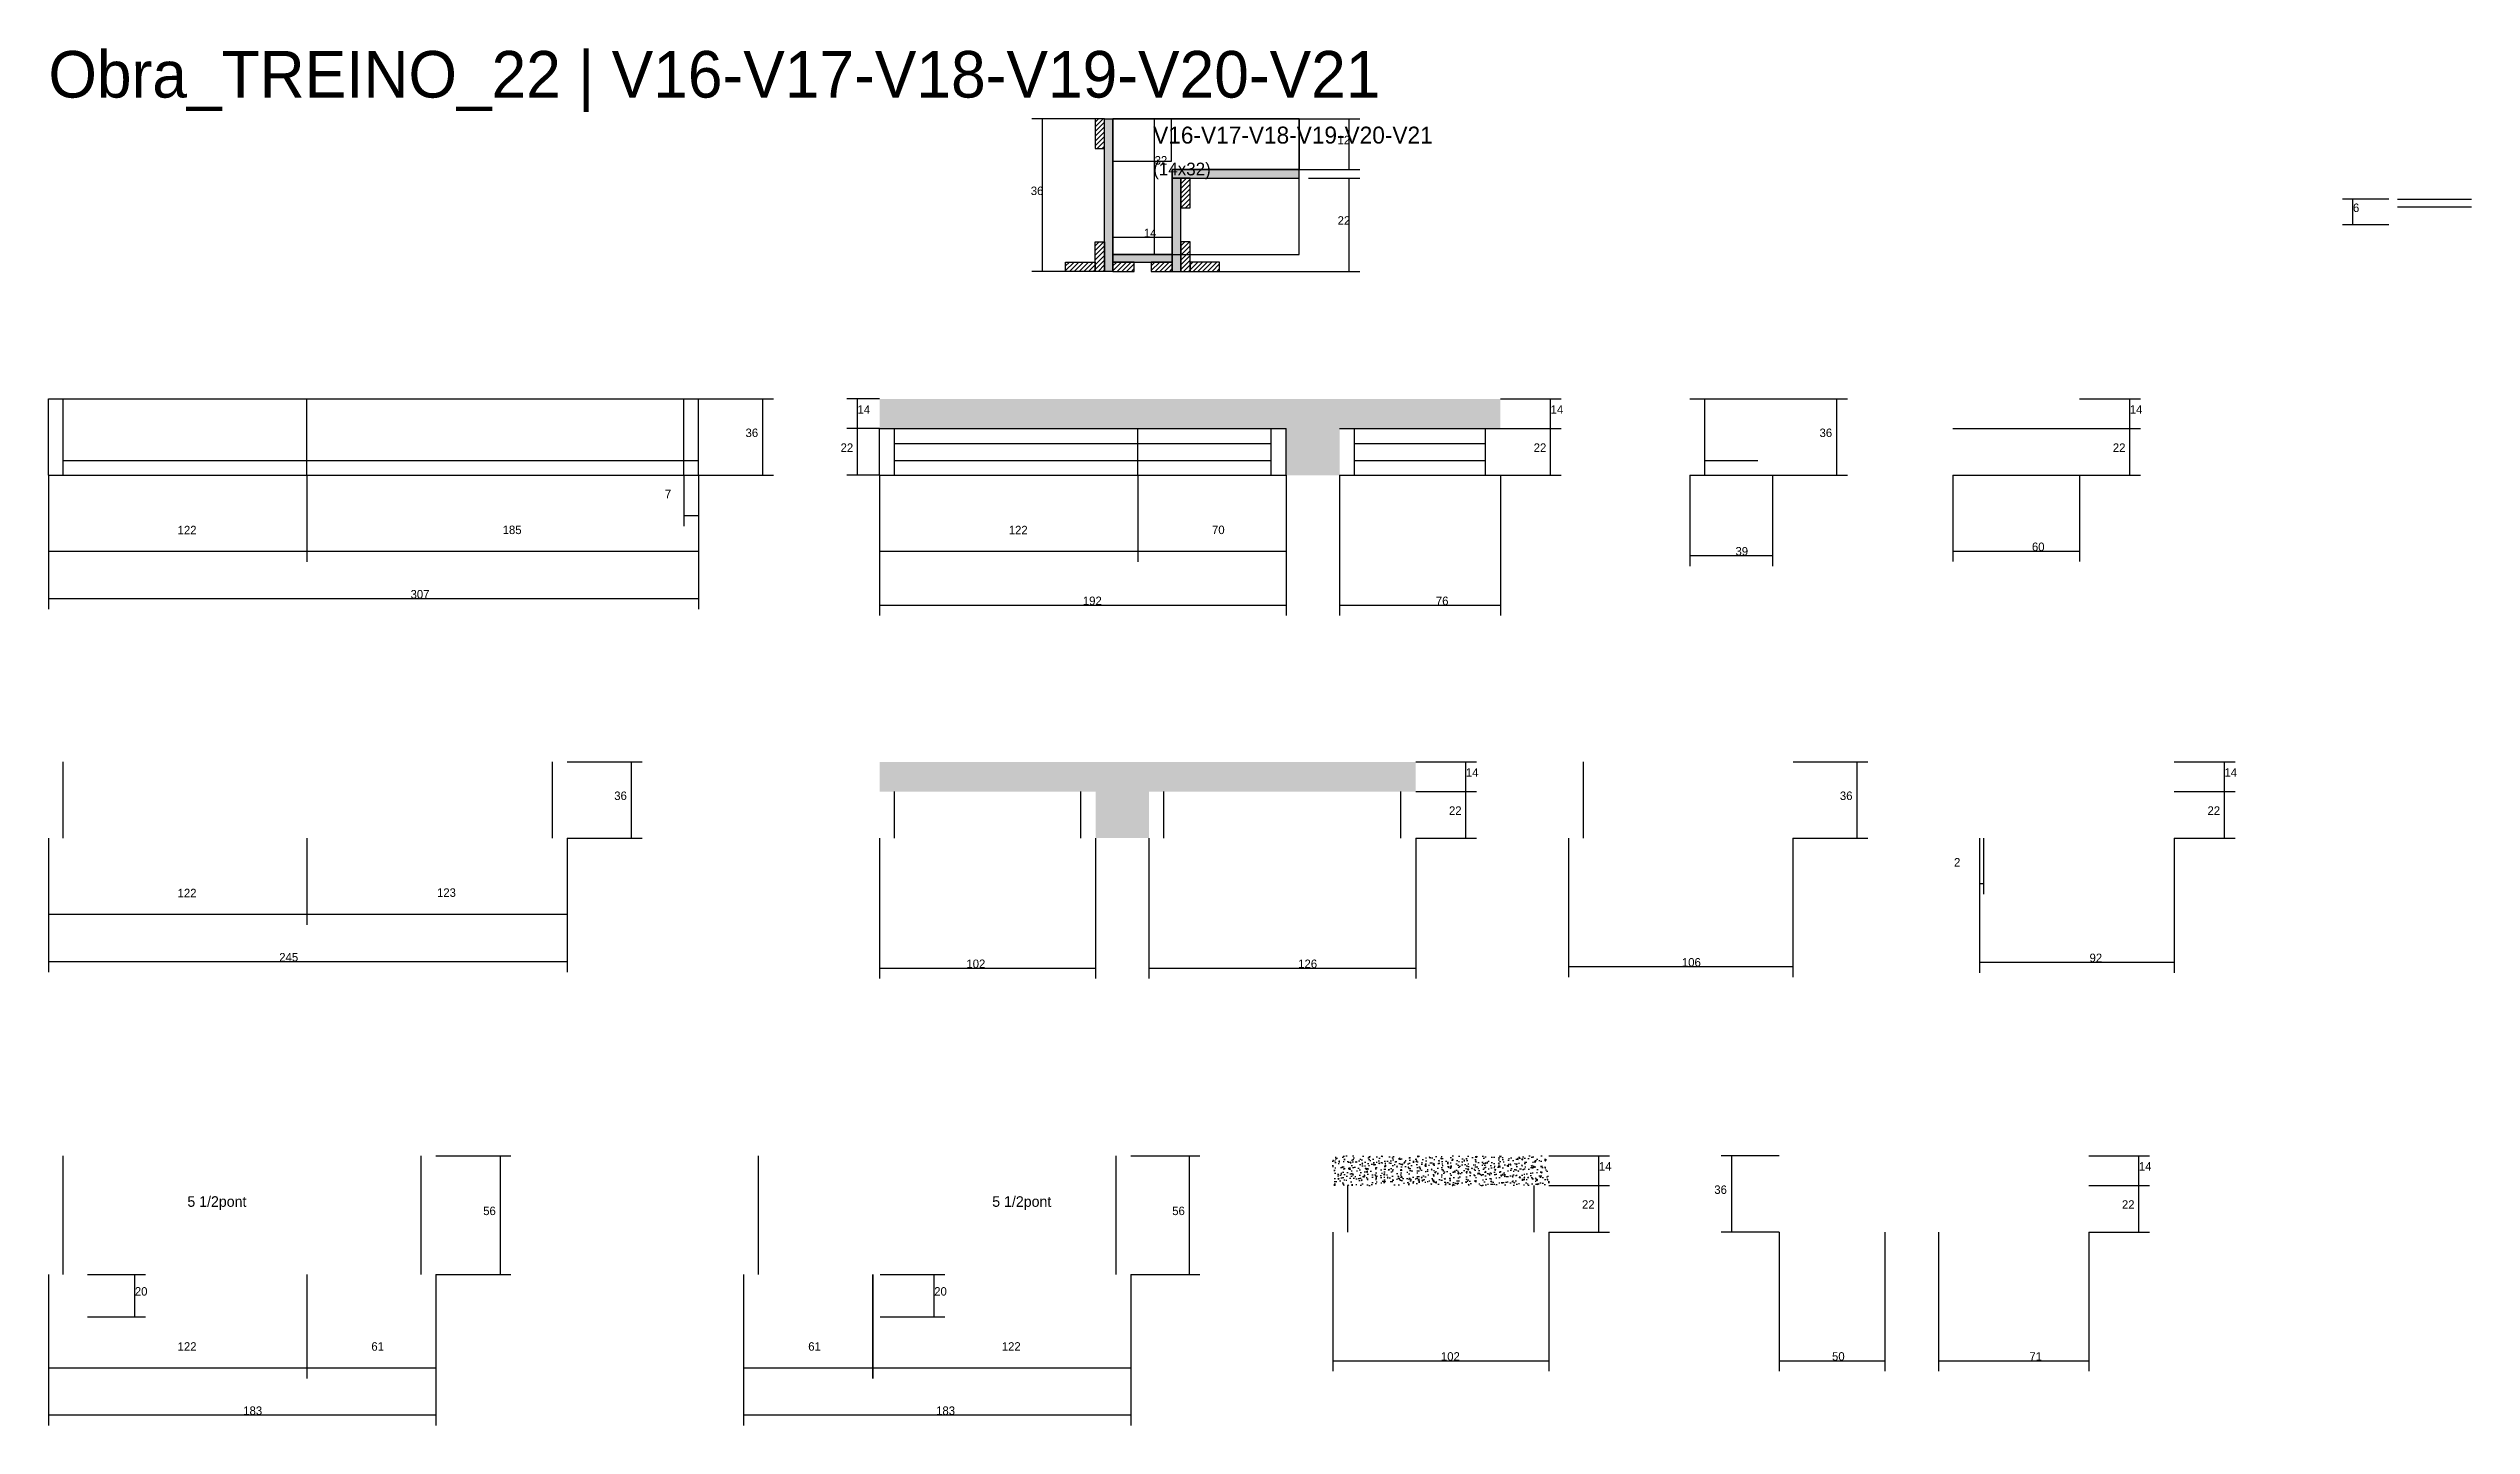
# Model space of a CAD drawing. Header units: metres. Extents: x -132 to 34800, y -36000 to 1848.
# Drawn here: x 31980 to 33124, y -27687 to -27037 of the extents above; entities that cross this region are included whole.
import ezdxf

# ---------------------------------------------------------------- set-up
doc = ezdxf.new("R2010")
doc.units = ezdxf.units.M
for name, color, linetype in [('CONCRETO', 251, 'Continuous'), ('COTA', 4, 'Continuous'), ('Cota Seção (2x)', 4, 'Continuous'), ('Hachura', 253, 'Continuous'), ('LABEL_ID', 3, 'Continuous'), ('Madeira', 126, 'Continuous'), ('NOMENCLATURA', 7, 'Continuous'), ('Painéis', 200, 'Continuous'), ('SARR_2.2x7', 40, 'Continuous'), ('Texto Seção', 7, 'Continuous')]:
    doc.layers.add(name, color=color, linetype=linetype)

msp = doc.modelspace()

# ---------------------------------------------------------------- texts
at = {"layer": 'COTA'}
for s, p in [('12', (32588.8, -27082)), ('36', (32443.9, -27106)), ('22', (32588.8, -27120)), ('14', (32362.1, -27209.2)), ('14', (32689.4, -27209.2)), ('14', (32962.9, -27209.2)), ('36', (32309.2, -27220.2)), ('36', (32816.4, -27220.2)), ('22', (32354.1, -27227.2)), ('22', (32681.4, -27227.2)), ('22', (32954.9, -27227.2)), ('7', (32271.1, -27249.1)), ('122', (32041, -27266.1)), ('185', (32194.5, -27266)), ('122', (32433.5, -27266.1)), ('70', (32529.5, -27266)), ('39', (32776.7, -27276.1)), ('60', (32916.7, -27274)), ('307', (32151, -27296.4)), ('192', (32468.5, -27299.5)), ('76', (32635.2, -27299.5)), ('14', (32649.4, -27380.5)), ('14', (33007.6, -27380.5)), ('36', (32247.2, -27391.5)), ('22', (32641.4, -27398.5)), ('36', (32826, -27391.5)), ('22', (32999.6, -27398.5)), ('2', (32879.9, -27422.9)), ('122', (32041, -27437.4)), ('123', (32163.5, -27437.2)), ('245', (32089, -27467.7)), ('102', (32413.5, -27470.8)), ('126', (32570.2, -27470.8)), ('106', (32751.4, -27470.1)), ('92', (32943.9, -27468)), ('14', (32712.2, -27566.4)), ('14', (32967.2, -27566.4)), ('36', (32766.7, -27577.4)), ('56', (32185.3, -27587.4)), ('56', (32510.7, -27587.4)), ('22', (32704.2, -27584.4)), ('22', (32959.2, -27584.4)), ('20', (32020.8, -27625.4)), ('20', (32398.3, -27625.4)), ('122', (32041, -27651.4)), ('61', (32132.5, -27651.4)), ('61', (32338.8, -27651.4)), ('122', (32430.2, -27651.4)), ('102', (32637.6, -27656.1)), ('50', (32822.3, -27656.1)), ('71', (32915.5, -27656.1)), ('183', (32072, -27681.7)), ('183', (32399.2, -27681.7))]:
    msp.add_text(s, height=4, dxfattribs=at).set_placement(p)
at = {"layer": 'Cota Seção (2x)'}
for s, p in [('32', (32502.4, -27091.6)), ('6', (33068.3, -27114)), ('14', (32497.3, -27125.9))]:
    msp.add_text(s, height=4, dxfattribs=at).set_placement(p)
at = {"layer": 'LABEL_ID'}
msp.add_text('Obra_TREINO_22 | V16-V17-V18-V19-V20-V21', height=22, dxfattribs=at).set_placement((31980, -27060))
at = {"layer": 'NOMENCLATURA'}
for p in [(32045.6, -27583.5), (32425.7, -27583.5)]:
    msp.add_text('5 1/2pont', height=5, dxfattribs=at).set_placement(p)
at = {"layer": 'Texto Seção'}
for s, height, p in [('V16-V17-V18-V19-V20-V21', 8, (32501.7, -27081.7)), ('(14x32)', 6, (32501.7, -27096.7))]:
    msp.add_text(s, height=height, dxfattribs=at).set_placement(p)

# ---------------------------------------------------------------- hatches: boundary and pattern name
at = {"layer": 'COTA'}
h = msp.add_hatch(dxfattribs=at)
h.set_pattern_fill('AR-CONC', scale=0.03)
h.paths.add_polyline_path([(32564.5, -27216.2), (32564.5, -27238.2), (32589.7, -27238.2), (32589.7, -27216.2), (32665.7, -27216.2), (32665.7, -27202.2), (32372.5, -27202.2), (32372.5, -27216.2)])
h = msp.add_hatch(dxfattribs=at)
h.set_pattern_fill('AR-CONC', scale=0.03)
h.paths.add_polyline_path([(32474.5, -27387.5), (32474.5, -27409.5), (32499.7, -27409.5), (32499.7, -27387.5), (32625.7, -27387.5), (32625.7, -27373.5), (32372.5, -27373.5), (32372.5, -27387.5)])
h = msp.add_hatch(dxfattribs=at)
h.set_pattern_fill('AR-CONC', scale=0.03)
h.paths.add_polyline_path([(32688.6, -27573.4), (32688.6, -27559.4), (32586.6, -27559.4), (32586.6, -27573.4)])
at = {"layer": 'Hachura'}
h = msp.add_hatch(dxfattribs=at)
h.set_pattern_fill('ANSI31', scale=0.5)
h.paths.add_polyline_path([(32478.7, -27070), (32474.3, -27070), (32474.3, -27070), (32474.3, -27084), (32474.3, -27084), (32478.7, -27084), (32478.7, -27084), (32478.7, -27070)])
h = msp.add_hatch(color=8, dxfattribs=at)
h.dxf.hatch_style = 1
h.paths.add_polyline_path([(32478.7, -27070), (32482.7, -27070), (32482.7, -27070), (32482.7, -27142), (32482.7, -27142), (32478.7, -27142), (32478.7, -27142), (32478.7, -27070)])
h = msp.add_hatch(color=8, dxfattribs=at)
h.dxf.hatch_style = 1
h.paths.add_polyline_path([(32570.7, -27098), (32570.7, -27094), (32570.7, -27094), (32510.7, -27094), (32510.7, -27094), (32510.7, -27098), (32510.7, -27098), (32570.7, -27098)])
h = msp.add_hatch(color=8, dxfattribs=at)
h.dxf.hatch_style = 1
h.paths.add_polyline_path([(32514.7, -27098), (32510.7, -27098), (32510.7, -27098), (32510.7, -27142), (32510.7, -27142), (32514.7, -27142), (32514.7, -27142), (32514.7, -27098)])
h = msp.add_hatch(dxfattribs=at)
h.set_pattern_fill('ANSI31', scale=0.5)
h.paths.add_polyline_path([(32519.1, -27098), (32514.7, -27098), (32514.7, -27098), (32514.7, -27112), (32514.7, -27112), (32519.1, -27112), (32519.1, -27112), (32519.1, -27098)])
h = msp.add_hatch(dxfattribs=at)
h.set_pattern_fill('ANSI31', scale=0.5)
h.paths.add_polyline_path([(32478.7, -27142), (32474.3, -27142), (32474.3, -27142), (32474.3, -27128), (32474.3, -27128), (32478.7, -27128), (32478.7, -27128), (32478.7, -27142)])
h = msp.add_hatch(dxfattribs=at)
h.set_pattern_fill('ANSI31', scale=0.5)
h.paths.add_polyline_path([(32519.1, -27128), (32514.7, -27128), (32514.7, -27128), (32514.7, -27142), (32514.7, -27142), (32519.1, -27142), (32519.1, -27142), (32519.1, -27128)])
h = msp.add_hatch(dxfattribs=at)
h.set_pattern_fill('ANSI31', scale=0.5)
h.paths.add_polyline_path([(32460.3, -27142), (32460.3, -27137.6), (32460.3, -27137.6), (32474.3, -27137.6), (32474.3, -27137.6), (32474.3, -27142), (32474.3, -27142), (32460.3, -27142)])
h = msp.add_hatch(color=8, dxfattribs=at)
h.dxf.hatch_style = 1
h.paths.add_polyline_path([(32510.7, -27137.6), (32510.7, -27134), (32510.7, -27134), (32482.7, -27134), (32482.7, -27134), (32482.7, -27137.6), (32482.7, -27137.6), (32510.7, -27137.6)])
h = msp.add_hatch(dxfattribs=at)
h.set_pattern_fill('ANSI31', scale=0.5)
h.paths.add_polyline_path([(32492.7, -27142), (32492.7, -27137.6), (32492.7, -27137.6), (32482.7, -27137.6), (32482.7, -27137.6), (32482.7, -27142), (32482.7, -27142), (32492.7, -27142)])
h = msp.add_hatch(dxfattribs=at)
h.set_pattern_fill('ANSI31', scale=0.5)
h.paths.add_polyline_path([(32510.7, -27142), (32510.7, -27137.6), (32510.7, -27137.6), (32500.7, -27137.6), (32500.7, -27137.6), (32500.7, -27142), (32500.7, -27142), (32510.7, -27142)])
h = msp.add_hatch(dxfattribs=at)
h.set_pattern_fill('ANSI31', scale=0.5)
h.paths.add_polyline_path([(32533.1, -27142), (32533.1, -27137.6), (32533.1, -27137.6), (32519.1, -27137.6), (32519.1, -27137.6), (32519.1, -27142), (32519.1, -27142), (32533.1, -27142)])

# ---------------------------------------------------------------- linework, layer by layer
at = {"layer": 'CONCRETO'}
for points in [[(32482.7, -27090), (32482.7, -27070), (32510.4, -27070)], [(32510.4, -27070), (32570.7, -27070), (32570.7, -27094), (32510.7, -27094), (32510.7, -27134), (32482.7, -27134), (32482.7, -27090), (32482.7, -27090)]]:
    msp.add_lwpolyline(points, dxfattribs=at)
for points in [[(32482.7, -27090), (32510.4, -27090), (32510.4, -27070), (32482.7, -27070)], [(32482.7, -27134), (32570.7, -27134), (32570.7, -27070), (32482.7, -27070)]]:
    msp.add_lwpolyline(points, close=True, dxfattribs=at)
at = {"layer": 'COTA'}
for p, q in [((32474.3, -27070), (32444.4, -27070)), ((32449.4, -27142), (32449.4, -27070)), ((32570.7, -27070), (32599.3, -27070)), ((32594.3, -27094), (32594.3, -27070)), ((32570.7, -27094), (32599.3, -27094)), ((32575.1, -27098), (32599.3, -27098)), ((32594.3, -27142), (32594.3, -27098)), ((32460.3, -27142), (32444.4, -27142)), ((32533.1, -27142), (32599.3, -27142)), ((32287, -27202.2), (32322.4, -27202.2)), ((32317.4, -27238.2), (32317.4, -27202.2)), ((32372.5, -27202.2), (32357.1, -27202.2)), ((32362.1, -27216.2), (32362.1, -27202.2)), ((32665.7, -27202.2), (32694.4, -27202.2)), ((32689.4, -27216.2), (32689.4, -27202.2)), ((32794.2, -27202.2), (32829.6, -27202.2)), ((32824.6, -27238.2), (32824.6, -27202.2)), ((32939.2, -27202.2), (32967.9, -27202.2)), ((32962.9, -27216.2), (32962.9, -27202.2)), ((32372.5, -27216.2), (32357.1, -27216.2)), ((32372.5, -27216.2), (32357.1, -27216.2)), ((32362.1, -27238.2), (32362.1, -27216.2)), ((32665.7, -27216.2), (32694.4, -27216.2)), ((32665.7, -27216.2), (32694.4, -27216.2)), ((32689.4, -27238.2), (32689.4, -27216.2)), ((32939.2, -27216.2), (32967.9, -27216.2)), ((32939.2, -27216.2), (32967.9, -27216.2)), ((32962.9, -27238.2), (32962.9, -27216.2)), ((31980, -27238.2), (31980, -27279.1)), ((31980, -27238.2), (31980, -27301.4)), ((32102, -27238.2), (32102, -27279.1)), ((32102, -27238.2), (32102, -27279.1)), ((32280, -27238.2), (32280, -27262.2)), ((32287, -27238.2), (32287, -27279.1)), ((32287, -27238.2), (32287, -27301.4)), ((32287, -27238.2), (32322.4, -27238.2)), ((32287, -27238.2), (32287, -27262.2)), ((32372.5, -27238.2), (32357.1, -27238.2)), ((32372.5, -27238.2), (32372.5, -27304.5)), ((32372.5, -27238.2), (32372.5, -27279.1)), ((32494.5, -27238.2), (32494.5, -27279.1)), ((32494.5, -27238.2), (32494.5, -27279.1)), ((32564.5, -27238.2), (32564.5, -27304.5)), ((32564.5, -27238.2), (32564.5, -27279.1)), ((32589.7, -27238.2), (32589.7, -27304.5)), ((32665.7, -27238.2), (32665.7, -27304.5)), ((32665.7, -27238.2), (32694.4, -27238.2)), ((32755.2, -27238.2), (32755.2, -27281.1)), ((32794.2, -27238.2), (32794.2, -27281.1)), ((32794.2, -27238.2), (32829.6, -27238.2)), ((32879.3, -27238.2), (32879.3, -27279)), ((32939.2, -27238.2), (32939.2, -27279)), ((32939.2, -27238.2), (32967.9, -27238.2)), ((32280, -27257.2), (32287, -27257.2)), ((31980, -27274.1), (32102, -27274.1)), ((32102, -27274.1), (32287, -27274.1)), ((32372.5, -27274.1), (32494.5, -27274.1)), ((32494.5, -27274.1), (32564.5, -27274.1)), ((32755.2, -27276.1), (32794.2, -27276.1)), ((32879.3, -27274), (32939.2, -27274)), ((31980, -27296.4), (32287, -27296.4)), ((32372.5, -27299.5), (32564.5, -27299.5)), ((32589.7, -27299.5), (32665.7, -27299.5)), ((32225, -27373.5), (32260.4, -27373.5)), ((32255.4, -27409.5), (32255.4, -27373.5)), ((32625.7, -27373.5), (32654.4, -27373.5)), ((32649.4, -27387.5), (32649.4, -27373.5)), ((32803.9, -27373.5), (32839.2, -27373.5)), ((32834.2, -27409.5), (32834.2, -27373.5)), ((32983.9, -27373.5), (33012.6, -27373.5)), ((33007.6, -27387.5), (33007.6, -27373.5)), ((32625.7, -27387.5), (32654.4, -27387.5)), ((32625.7, -27387.5), (32654.4, -27387.5)), ((32649.4, -27409.5), (32649.4, -27387.5)), ((32983.9, -27387.5), (33012.6, -27387.5)), ((32983.9, -27387.5), (33012.6, -27387.5)), ((33007.6, -27409.5), (33007.6, -27387.5)), ((31980, -27409.5), (31980, -27450.4)), ((31980, -27409.5), (31980, -27472.7)), ((32102, -27409.5), (32102, -27450.4)), ((32102, -27409.5), (32102, -27450.4)), ((32225, -27409.5), (32225, -27450.4)), ((32225, -27409.5), (32225, -27472.7)), ((32225, -27409.5), (32260.4, -27409.5)), ((32372.5, -27409.5), (32372.5, -27475.8)), ((32474.5, -27409.5), (32474.5, -27475.8)), ((32499.7, -27409.5), (32499.7, -27475.8)), ((32625.7, -27409.5), (32625.7, -27475.8)), ((32625.7, -27409.5), (32654.4, -27409.5)), ((32697.9, -27409.5), (32697.9, -27475.1)), ((32803.8, -27409.5), (32803.8, -27475.1)), ((32803.8, -27409.5), (32839.2, -27409.5)), ((32891.9, -27409.5), (32891.9, -27473)), ((32891.9, -27409.5), (32891.9, -27435.9)), ((32893.9, -27409.5), (32893.9, -27435.9)), ((32983.9, -27409.5), (32983.9, -27473)), ((32983.9, -27409.5), (33012.6, -27409.5)), ((32891.9, -27430.9), (32893.9, -27430.9)), ((31980, -27445.4), (32102, -27445.4)), ((32102, -27445.4), (32225, -27445.4)), ((31980, -27467.7), (32225, -27467.7)), ((32372.5, -27470.8), (32474.5, -27470.8)), ((32499.7, -27470.8), (32625.7, -27470.8)), ((32697.9, -27470.1), (32803.8, -27470.1)), ((32891.9, -27468), (32983.9, -27468)), ((32163, -27559.4), (32198.4, -27559.4)), ((32193.4, -27615.4), (32193.4, -27559.4)), ((32491.2, -27559.4), (32523.8, -27559.4)), ((32518.8, -27615.4), (32518.8, -27559.4)), ((32688.6, -27559.4), (32717.2, -27559.4)), ((32712.2, -27573.4), (32712.2, -27559.4)), ((32797.3, -27559.4), (32770, -27559.4)), ((32775, -27595.4), (32775, -27559.4)), ((32943.5, -27559.4), (32972.2, -27559.4)), ((32967.2, -27573.4), (32967.2, -27559.4)), ((32688.6, -27573.4), (32717.2, -27573.4)), ((32688.6, -27573.4), (32717.2, -27573.4)), ((32712.2, -27595.4), (32712.2, -27573.4)), ((32943.5, -27573.4), (32972.2, -27573.4)), ((32943.5, -27573.4), (32972.2, -27573.4)), ((32967.2, -27595.4), (32967.2, -27573.4)), ((32586.6, -27595.4), (32586.6, -27661.1)), ((32688.6, -27595.4), (32688.6, -27661.1)), ((32688.6, -27595.4), (32717.2, -27595.4)), ((32797.3, -27595.4), (32770, -27595.4)), ((32797.3, -27595.4), (32797.3, -27661.1)), ((32847.3, -27595.4), (32847.3, -27661.1)), ((32872.5, -27595.4), (32872.5, -27661.1)), ((32943.5, -27595.4), (32943.5, -27661.1)), ((32943.5, -27595.4), (32972.2, -27595.4)), ((31980, -27615.4), (31980, -27664.5)), ((31980, -27615.4), (31980, -27686.7)), ((31998.5, -27615.4), (32025.8, -27615.4)), ((32020.8, -27635.4), (32020.8, -27615.4)), ((32102, -27615.4), (32102, -27664.5)), ((32102, -27615.4), (32102, -27664.5)), ((32163, -27615.4), (32163, -27664.5)), ((32163, -27615.4), (32163, -27686.7)), ((32163, -27615.4), (32198.4, -27615.4)), ((32308.3, -27615.4), (32308.3, -27664.5)), ((32308.3, -27615.4), (32308.3, -27686.7)), ((32369.2, -27615.4), (32369.2, -27664.5)), ((32369.3, -27615.4), (32369.3, -27664.5)), ((32372.7, -27615.4), (32403.3, -27615.4)), ((32398.3, -27635.4), (32398.3, -27615.4)), ((32491.2, -27615.4), (32491.2, -27664.5)), ((32491.2, -27615.4), (32491.2, -27686.7)), ((32491.2, -27615.4), (32523.8, -27615.4)), ((31998.5, -27635.4), (32025.8, -27635.4)), ((32372.7, -27635.4), (32403.3, -27635.4)), ((32586.6, -27656.1), (32688.6, -27656.1)), ((32797.3, -27656.1), (32847.3, -27656.1)), ((32872.5, -27656.1), (32943.5, -27656.1)), ((31980, -27659.5), (32102, -27659.5)), ((32102, -27659.5), (32163, -27659.5)), ((32308.3, -27659.5), (32369.3, -27659.5)), ((32369.2, -27659.5), (32491.2, -27659.5)), ((31980, -27681.7), (32163, -27681.7)), ((32308.3, -27681.7), (32491.2, -27681.7))]:
    msp.add_line(p, q, dxfattribs=at)
at = {"layer": 'Cota Seção (2x)'}
for p, q in [((32482.4, -27070), (32507.4, -27070)), ((32502.4, -27134), (32502.4, -27070)), ((33085.3, -27108), (33063.3, -27108)), ((33068.3, -27120), (33068.3, -27108)), ((32482.7, -27134), (32482.7, -27120.9)), ((32482.7, -27125.9), (32510.7, -27125.9)), ((32510.7, -27134), (32510.7, -27120.9)), ((33085.3, -27120), (33063.3, -27120)), ((32482.4, -27134), (32507.4, -27134))]:
    msp.add_line(p, q, dxfattribs=at)
at = {"layer": 'Madeira'}
for points in [[(32478.7, -27070), (32474.3, -27070), (32474.3, -27084), (32478.7, -27084)], [(32519.1, -27098), (32514.7, -27098), (32514.7, -27112), (32519.1, -27112)], [(32478.7, -27142), (32474.3, -27142), (32474.3, -27128), (32478.7, -27128)], [(32519.1, -27128), (32514.7, -27128), (32514.7, -27142), (32519.1, -27142)], [(32460.3, -27142), (32460.3, -27137.6), (32474.3, -27137.6), (32474.3, -27142)], [(32492.7, -27142), (32492.7, -27137.6), (32482.7, -27137.6), (32482.7, -27142)], [(32510.7, -27142), (32510.7, -27137.6), (32500.7, -27137.6), (32500.7, -27142)], [(32533.1, -27142), (32533.1, -27137.6), (32519.1, -27137.6), (32519.1, -27142)]]:
    msp.add_lwpolyline(points, close=True, dxfattribs=at)
at = {"layer": 'Painéis'}
for p, q in [((32482.7, -27142), (32482.7, -27070)), ((32510.7, -27094), (32570.7, -27094)), ((32510.7, -27098), (32510.7, -27094)), ((32510.7, -27142), (32510.7, -27098)), ((33089.3, -27108), (33124.3, -27108)), ((33089.3, -27111.6), (33124.3, -27111.6)), ((32482.7, -27134), (32510.7, -27134)), ((32482.7, -27137.6), (32482.7, -27134)), ((32510.7, -27137.6), (32510.7, -27134)), ((31980, -27202.2), (32287, -27202.2)), ((31980, -27238.2), (31980, -27202.2)), ((32102, -27238.2), (32102, -27202.2)), ((32287, -27238.2), (32287, -27202.2)), ((32755.2, -27202.2), (32794.2, -27202.2)), ((32372.5, -27216.2), (32564.5, -27216.2)), ((32372.5, -27238.2), (32372.5, -27216.2)), ((32494.5, -27238.2), (32494.5, -27216.2)), ((32564.5, -27238.2), (32564.5, -27216.2)), ((32589.7, -27216.2), (32665.7, -27216.2)), ((32879.3, -27216.2), (32939.2, -27216.2)), ((31980, -27238.2), (32287, -27238.2)), ((32372.5, -27238.2), (32564.5, -27238.2)), ((32589.7, -27238.2), (32665.7, -27238.2)), ((32755.2, -27238.2), (32794.2, -27238.2)), ((32879.3, -27238.2), (32939.2, -27238.2))]:
    msp.add_line(p, q, dxfattribs=at)
for points in [[(32478.7, -27070), (32482.7, -27070), (32482.7, -27142), (32478.7, -27142)], [(32570.7, -27098), (32570.7, -27094), (32510.7, -27094), (32510.7, -27098)], [(32514.7, -27098), (32510.7, -27098), (32510.7, -27142), (32514.7, -27142)], [(32510.7, -27137.6), (32510.7, -27134), (32482.7, -27134), (32482.7, -27137.6)]]:
    msp.add_lwpolyline(points, close=True, dxfattribs=at)
at = {"layer": 'SARR_2.2x7'}
for p, q in [((31987, -27238.2), (31987, -27202.2)), ((32280, -27238.2), (32280, -27202.2)), ((32762.2, -27238.2), (32762.2, -27202.2)), ((32379.5, -27238.2), (32379.5, -27216.2)), ((32557.5, -27238.2), (32557.5, -27216.2)), ((32596.7, -27238.2), (32596.7, -27216.2)), ((32658.7, -27238.2), (32658.7, -27216.2)), ((31987, -27231.2), (32102, -27231.2)), ((32102, -27231.2), (32287, -27231.2)), ((32379.5, -27223.2), (32494.5, -27223.2)), ((32379.5, -27231.2), (32494.5, -27231.2)), ((32494.5, -27223.2), (32557.5, -27223.2)), ((32494.5, -27231.2), (32557.5, -27231.2)), ((32596.7, -27223.2), (32658.7, -27223.2)), ((32596.7, -27231.2), (32658.7, -27231.2)), ((32762.2, -27231.2), (32787.2, -27231.2)), ((31987, -27409.5), (31987, -27373.5)), ((32218, -27409.5), (32218, -27373.5)), ((32704.9, -27409.5), (32704.9, -27373.5)), ((32379.5, -27409.5), (32379.5, -27387.5)), ((32467.5, -27409.5), (32467.5, -27387.5)), ((32506.7, -27409.5), (32506.7, -27387.5)), ((32618.7, -27409.5), (32618.7, -27387.5)), ((31987, -27615.4), (31987, -27559.4)), ((32156, -27615.4), (32156, -27559.4)), ((32315.3, -27615.4), (32315.3, -27559.4)), ((32484.2, -27615.4), (32484.2, -27559.4)), ((32593.6, -27595.4), (32593.6, -27573.4)), ((32681.6, -27595.4), (32681.6, -27573.4))]:
    msp.add_line(p, q, dxfattribs=at)

msp.set_redraw_order([(e.dxf.handle, doc.entitydb.next_handle()) for e in msp.query("TEXT MTEXT ATTDEF DIMENSION ARC_DIMENSION")])  # texts and dimensions are drawn at this point

doc.saveas('drawing.dxf')
